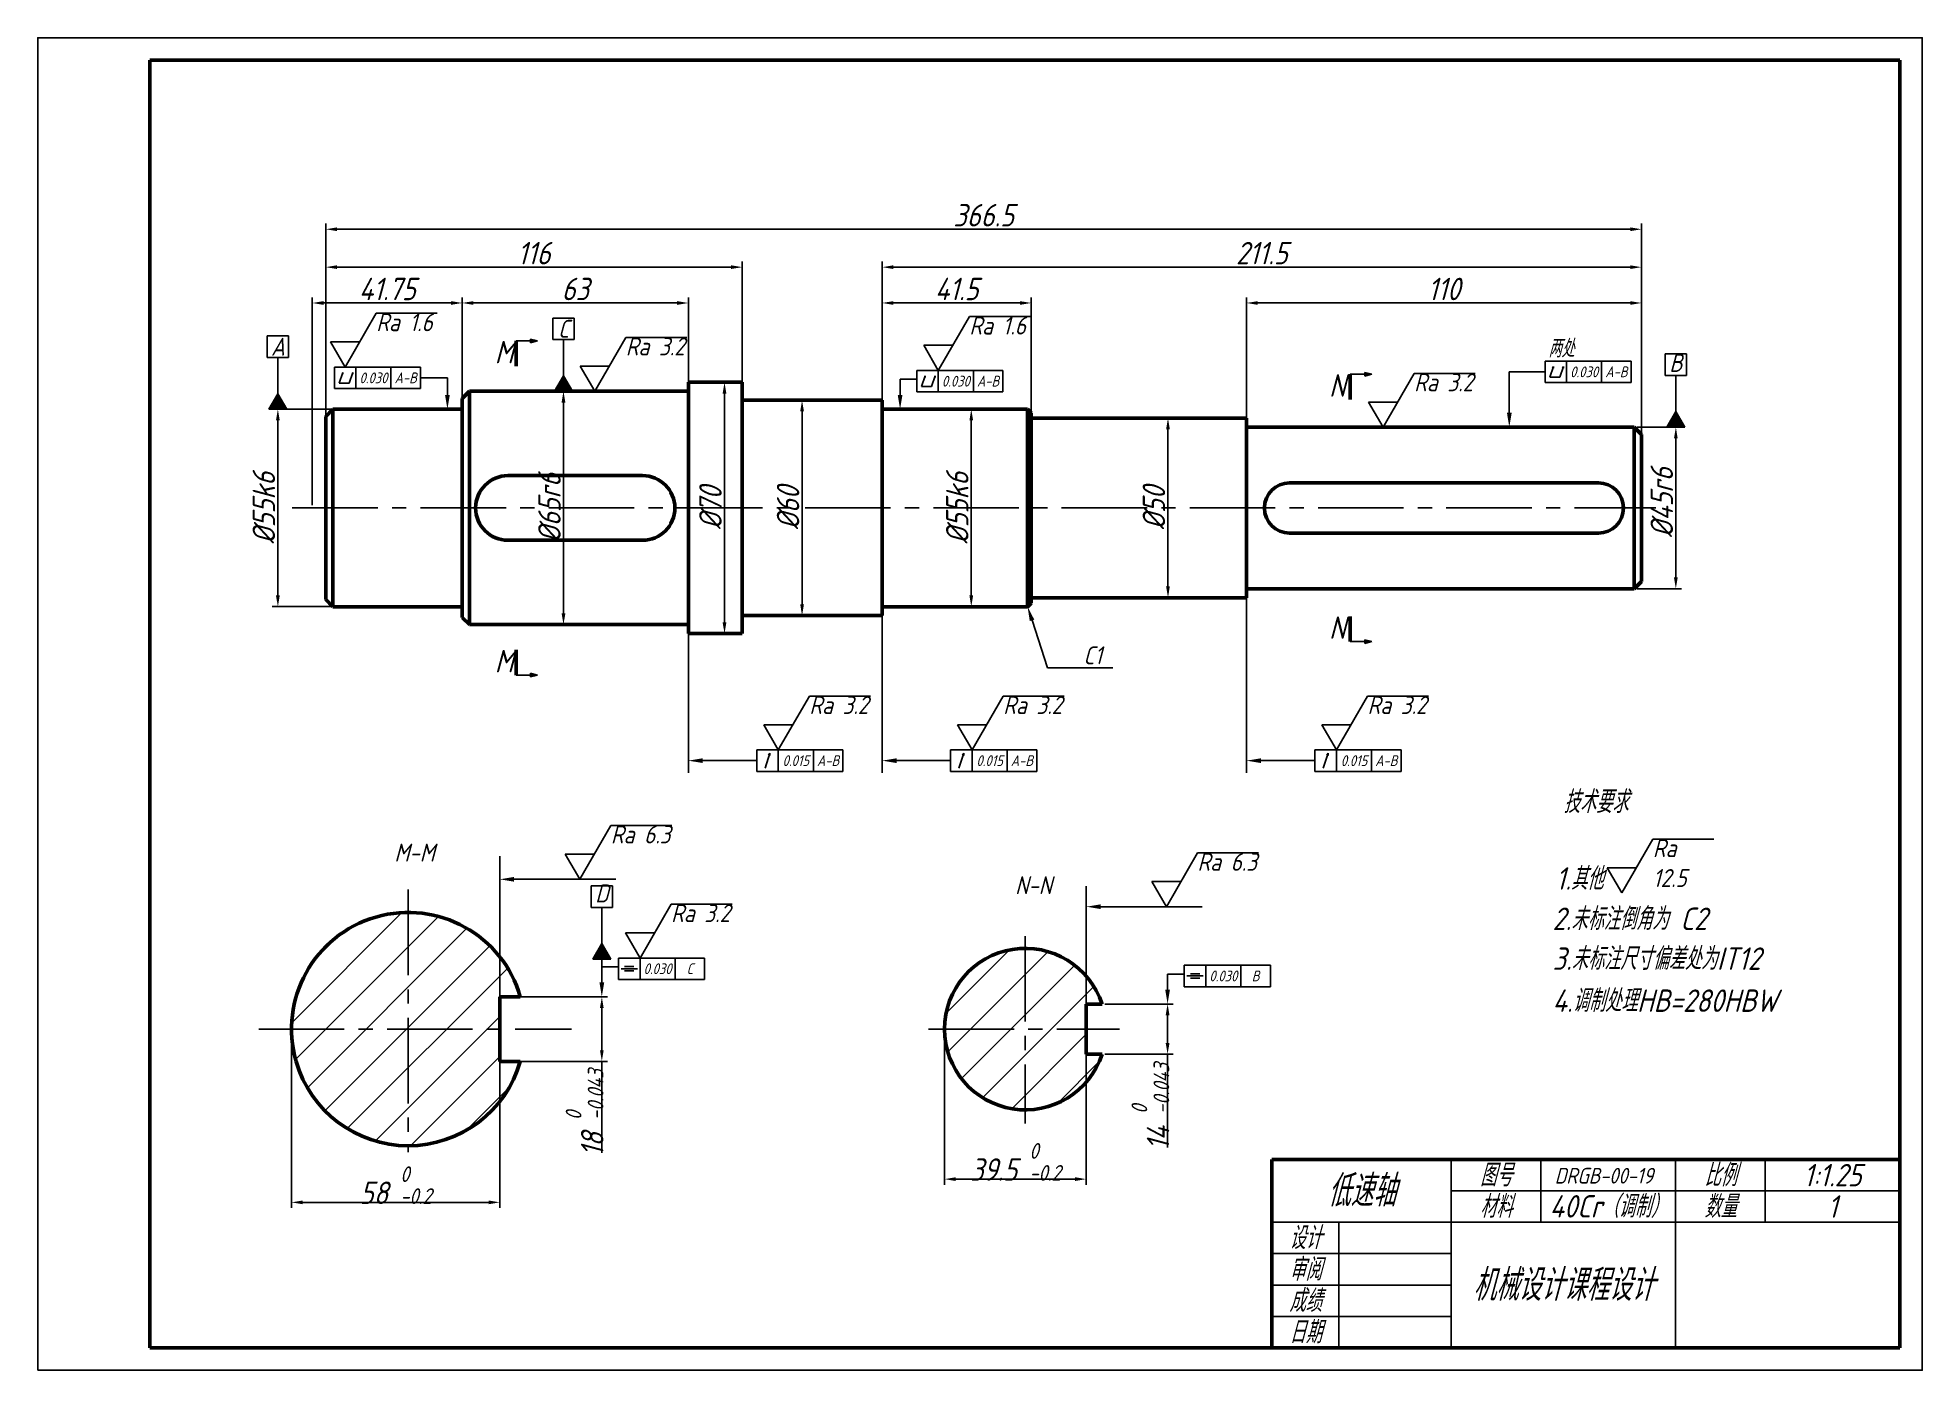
# Model space of a CAD drawing. Header units: millimetres. Extents: x 1836 to 2256, y 872 to 1169.
import ezdxf
from ezdxf import colors
from ezdxf.entities.mleader import LeaderData, LeaderLine
from ezdxf.math import Vec2, Vec3

# ---------------------------------------------------------------- set-up
doc = ezdxf.new("R2010")
doc.units = ezdxf.units.MM
doc.linetypes.add('CENTER2', pattern=[28.575, 19.05, -3.175, 3.175, -3.175])
for name, color, linetype, lineweight in [('点划线', 7, 'CENTER2', 25), ('粗实线', 7, 'Continuous', 50), ('细实线', 7, 'Continuous', 25)]:
    doc.layers.add(name, color=color, linetype=linetype, lineweight=lineweight)
doc.styles.add('gbeitc', font='gbeitc.shx', dxfattribs={"height": 5, "bigfont": 'gbcbig.shx'})
doc.dimstyles.new('1-1.25 ISO-25', dxfattribs={"dimtxt": 5, "dimasz": 2.5, "dimexe": 1.25, "dimexo": 0.625, "dimtad": 1, "dimlfac": 1.25, "dimdsep": 46, "dimtxsty": 'gbeitc', "dimcen": 2.5, "dimadec": 0, "dimazin": 0, "dimtfac": 1, "dimtmove": 0, "dimatfit": 3, "dimfxl": 1, "dimarcsym": 0})

msp = doc.modelspace()

# ---------------------------------------------------------------- texts
at = {"layer": '细实线', "style": 'gbeitc'}
for s, width, gutter_width, insert, char_height, attachment_point in [('Ra 1.6', 13.6, 20, (1911.6718, 1108.0695), 4, 1), ('C', 4.8, 20, (1953.4006, 1104.6042), 4, 5), ('Ra 1.6', 13.6, 20, (2043.8626, 1107.3312), 4, 1), ('A', 4.8, 20, (1889.7513, 1100.6042), 4, 5), ('M', 7.445577, 10, (1938.0807, 1101.9123), 5, 1), ('Ra 3.2', 13.6, 20, (1967.2841, 1102.6773), 4, 1), ('两处', 7.2, 20, (2175.7545, 1100.2242), 4, 5), ('0.030', 7.812451, 20, (2180.8607, 1095.0138), 2.4, 5), ('A-B', 6.587549, 20, (2188.0607, 1095.0207), 2.4, 5), ('B', 4.8, 20, (2201.2955, 1097.0042), 4, 5), ('0.030', 7.812451, 20, (1911.0499, 1093.6695), 2.4, 5), ('A-B', 6.587549, 20, (1918.2499, 1093.6765), 2.4, 5), ('0.030', 7.812451, 20, (2040.8406, 1092.9312), 2.4, 5), ('A-B', 6.587549, 20, (2048.0406, 1092.9382), 2.4, 5), ('N', 7.445577, 10, (2124.0082, 1094.4592), 5, 1), ('Ra 3.2', 13.6, 20, (2142.9838, 1094.6773), 4, 1), ('N', 7.445577, 10, (2124.0082, 1040.4955), 5, 1), ('M', 7.445577, 10, (1938.0807, 1033.0424), 5, 1), ('Ra 3.2', 13.6, 20, (2008.2017, 1022.7586), 4, 1), ('Ra 3.2', 13.6, 20, (2051.4017, 1022.7586), 4, 1), ('Ra 3.2', 13.6, 20, (2132.6017, 1022.7586), 4, 1), ('0.015', 7.812451, 20, (2005.1797, 1008.3586), 2.4, 5), ('A-B', 6.587549, 20, (2012.3797, 1008.3655), 2.4, 5), ('0.015', 7.812451, 20, (2048.3797, 1008.3586), 2.4, 5), ('A-B', 6.587549, 20, (2055.5797, 1008.3655), 2.4, 5), ('0.015', 7.812451, 20, (2129.5797, 1008.3586), 2.4, 5), ('A-B', 6.587549, 20, (2136.7797, 1008.3655), 2.4, 5), ('技术要求', 41.006309, 25, (2176.2637, 1001.6946), 5, 1), ('Ra 6.3', 13.6, 20, (1963.9716, 993.9167), 4, 1), ('M-M', 30.779537, 20, (1915.7105, 989.8597), 4, 1), ('Ra 6.3', 13.6, 20, (2094.689, 987.8108), 4, 1), ('Ra 12.5', 13.6, 20, (2196.1813, 990.8705), 4, 1), ('1.其他', 15.444029, 25, (2179.8086, 982.0999), 5, 5), ('D', 4.8, 20, (1961.9458, 978.7583), 4, 5), ('N-N', 12.413497, 20, (2054.0492, 982.5935), 4, 1), ('Ra 3.2', 13.6, 20, (1977.3908, 976.375), 4, 1), ('2.未标注倒角为 C2', 41.006309, 25, (2173.8085, 975.6157), 5, 1), ('3.未标注尺寸偏差处为IT12', 61.848975, 25, (2173.8085, 966.7351), 5, 1), ('0.030', 7.812451, 20, (1974.3688, 961.975), 2.4, 5), ('C', 6.587549, 20, (1981.5688, 961.982), 2.4, 5), ('0.030', 7.812451, 20, (2100.4531, 960.375), 2.4, 5), ('B', 6.587549, 20, (2107.6531, 960.382), 2.4, 5), ('4.调制处理HB=280HBW', 63.06247, 25, (2173.8085, 957.3676), 5, 1), ('低速轴', 40, 25, (2131.2254, 912.4849), 7, 5), ('图号', 20, 25, (2161.2254, 915.9849), 5, 5), ('DRGB-00-19', 30, 17.5, (2185.2711, 915.8504), 3.5, 5), ('比例', 20, 25, (2211.2254, 915.9849), 5, 5), ('1:1.25', 30, 25, (2236.2254, 915.9849), 5, 5), ('材料', 20, 25, (2161.2254, 908.9849), 5, 5), ('40Cr（调制）', 30, 25, (2186.2254, 908.9849), 5, 5), ('数量', 20, 25, (2211.2254, 908.9849), 5, 5), ('1', 30, 25, (2236.2254, 908.9849), 5, 5), ('设计', 15, 25, (2118.7254, 901.9849), 5, 5), ('审阅', 15, 25, (2118.7254, 894.9849), 5, 5), ('机械设计课程设计', 50, 25, (2176.2254, 891.4849), 7, 5), ('成绩', 15, 25, (2118.7254, 887.9849), 5, 5), ('日期', 15, 25, (2118.7254, 880.9849), 5, 5)]:
    msp.add_mtext_dynamic_manual_height_columns(s, width=width, gutter_width=gutter_width, heights=[0], dxfattribs=dict(at, insert=insert, char_height=char_height, attachment_point=attachment_point))

# ---------------------------------------------------------------- blocks, each defined once
blk = doc.blocks.new('*D1')
at = {"layer": 'Defpoints', "color": 0, "transparency": 16777216}
for p in [(1930.83, 1086.68), (1889.75, 1042.68), (1930.83, 1042.68)]:
    blk.add_point(p, dxfattribs=at)
at = {"layer": '细实线', "color": 0, "lineweight": -2, "transparency": 16777216}
for p, q in [((1930.2, 1086.68), (1888.5, 1086.68)), ((1889.75, 1084.18), (1889.75, 1045.18)), ((1930.2, 1042.68), (1888.5, 1042.68))]:
    blk.add_line(p, q, dxfattribs=at)
at = {"layer": '细实线', "color": 0, "transparency": 16777216}
for points in [[(1889.33, 1084.18), (1890.17, 1084.18), (1889.75, 1086.68)], [(1889.33, 1045.18), (1890.17, 1045.18), (1889.75, 1042.68)]]:
    blk.add_solid(points, dxfattribs=at)
at = {"layer": '细实线', "color": 0, "transparency": 16777216, "insert": (1886.63, 1064.68), "char_height": 5, "attachment_point": 5, "rotation": 90, "style": 'gbeitc'}
blk.add_mtext('%%C55k6', dxfattribs=at)
blk = doc.blocks.new('*D2')
at = {"layer": 'Defpoints', "color": 0, "transparency": 16777216}
for p in [(1956.83, 1090.68), (1953.4, 1038.68), (1956.83, 1038.68)]:
    blk.add_point(p, dxfattribs=at)
at = {"layer": '细实线', "color": 0, "lineweight": -2, "transparency": 16777216}
for p, q in [((1956.2, 1090.68), (1952.15, 1090.68)), ((1953.4, 1088.18), (1953.4, 1041.18)), ((1956.2, 1038.68), (1952.15, 1038.68))]:
    blk.add_line(p, q, dxfattribs=at)
at = {"layer": '细实线', "color": 0, "transparency": 16777216}
for points in [[(1952.98, 1088.18), (1953.82, 1088.18), (1953.4, 1090.68)], [(1952.98, 1041.18), (1953.82, 1041.18), (1953.4, 1038.68)]]:
    blk.add_solid(points, dxfattribs=at)
at = {"layer": '细实线', "color": 0, "transparency": 16777216, "insert": (1950.28, 1064.68), "char_height": 5, "attachment_point": 5, "rotation": 90, "style": 'gbeitc'}
blk.add_mtext('%%C65r6', dxfattribs=at)
blk = doc.blocks.new('*D3')
at = {"layer": 'Defpoints', "color": 0, "transparency": 16777216}
for p in [(1987.23, 1092.68), (1987.23, 1036.68), (1989.29, 1036.68)]:
    blk.add_point(p, dxfattribs=at)
at = {"layer": '细实线', "color": 0, "lineweight": -2, "transparency": 16777216}
for p, q in [((1987.85, 1092.68), (1990.54, 1092.68)), ((1989.29, 1090.18), (1989.29, 1039.18)), ((1987.85, 1036.68), (1990.54, 1036.68))]:
    blk.add_line(p, q, dxfattribs=at)
at = {"layer": '细实线', "color": 0, "transparency": 16777216}
for points in [[(1988.87, 1090.18), (1989.7, 1090.18), (1989.29, 1092.68)], [(1988.87, 1039.18), (1989.7, 1039.18), (1989.29, 1036.68)]]:
    blk.add_solid(points, dxfattribs=at)
at = {"layer": '细实线', "color": 0, "transparency": 16777216, "insert": (1986.16, 1064.68), "char_height": 5, "attachment_point": 5, "rotation": 90, "style": 'gbeitc'}
blk.add_mtext('%%C70', dxfattribs=at)
blk = doc.blocks.new('*D4')
at = {"layer": 'Defpoints', "color": 0, "transparency": 16777216}
for p in [(2008.83, 1088.68), (2006.57, 1040.68), (2008.83, 1040.68)]:
    blk.add_point(p, dxfattribs=at)
at = {"layer": '细实线', "color": 0, "lineweight": -2, "transparency": 16777216}
for p, q in [((2008.2, 1088.68), (2005.32, 1088.68)), ((2006.57, 1086.18), (2006.57, 1043.18)), ((2008.2, 1040.68), (2005.32, 1040.68))]:
    blk.add_line(p, q, dxfattribs=at)
at = {"layer": '细实线', "color": 0, "transparency": 16777216}
for points in [[(2006.16, 1086.18), (2006.99, 1086.18), (2006.57, 1088.68)], [(2006.16, 1043.18), (2006.99, 1043.18), (2006.57, 1040.68)]]:
    blk.add_solid(points, dxfattribs=at)
at = {"layer": '细实线', "color": 0, "transparency": 16777216, "insert": (2003.45, 1064.68), "char_height": 5, "attachment_point": 5, "rotation": 90, "style": 'gbeitc'}
blk.add_mtext('%%C60', dxfattribs=at)
blk = doc.blocks.new('*D5')
at = {"layer": 'Defpoints', "color": 0, "transparency": 16777216}
for p in [(2040.63, 1086.68), (2040.63, 1042.68), (2044.28, 1042.68)]:
    blk.add_point(p, dxfattribs=at)
at = {"layer": '细实线', "color": 0, "lineweight": -2, "transparency": 16777216}
for p, q in [((2041.25, 1086.68), (2045.53, 1086.68)), ((2044.28, 1084.18), (2044.28, 1045.18)), ((2041.25, 1042.68), (2045.53, 1042.68))]:
    blk.add_line(p, q, dxfattribs=at)
at = {"layer": '细实线', "color": 0, "transparency": 16777216}
for points in [[(2043.87, 1084.18), (2044.7, 1084.18), (2044.28, 1086.68)], [(2043.87, 1045.18), (2044.7, 1045.18), (2044.28, 1042.68)]]:
    blk.add_solid(points, dxfattribs=at)
at = {"layer": '细实线', "color": 0, "transparency": 16777216, "insert": (2041.16, 1064.68), "char_height": 5, "attachment_point": 5, "rotation": 90, "style": 'gbeitc'}
blk.add_mtext('%%C55k6', dxfattribs=at)
blk = doc.blocks.new('*D6')
at = {"layer": 'Defpoints', "color": 0, "transparency": 16777216}
for p in [(2081.63, 1084.68), (2081.63, 1044.68), (2088.12, 1044.68)]:
    blk.add_point(p, dxfattribs=at)
at = {"layer": '细实线', "color": 0, "lineweight": -2, "transparency": 16777216}
for p, q in [((2082.25, 1084.68), (2089.37, 1084.68)), ((2088.12, 1082.18), (2088.12, 1047.18)), ((2082.25, 1044.68), (2089.37, 1044.68))]:
    blk.add_line(p, q, dxfattribs=at)
at = {"layer": '细实线', "color": 0, "transparency": 16777216}
for points in [[(2087.7, 1082.18), (2088.53, 1082.18), (2088.12, 1084.68)], [(2087.7, 1047.18), (2088.53, 1047.18), (2088.12, 1044.68)]]:
    blk.add_solid(points, dxfattribs=at)
at = {"layer": '细实线', "color": 0, "transparency": 16777216, "insert": (2084.99, 1064.68), "char_height": 5, "attachment_point": 5, "rotation": 90, "style": 'gbeitc'}
blk.add_mtext('%%C50', dxfattribs=at)
blk = doc.blocks.new('*D7')
at = {"layer": 'Defpoints', "color": 0, "transparency": 16777216}
for p in [(2192.03, 1082.68), (2192.03, 1046.68), (2201.3, 1046.68)]:
    blk.add_point(p, dxfattribs=at)
at = {"layer": '细实线', "color": 0, "lineweight": -2, "transparency": 16777216}
for p, q in [((2192.65, 1082.68), (2202.55, 1082.68)), ((2201.3, 1080.18), (2201.3, 1049.18)), ((2192.65, 1046.68), (2202.55, 1046.68))]:
    blk.add_line(p, q, dxfattribs=at)
at = {"layer": '细实线', "color": 0, "transparency": 16777216}
for points in [[(2200.88, 1080.18), (2201.71, 1080.18), (2201.3, 1082.68)], [(2200.88, 1049.18), (2201.71, 1049.18), (2201.3, 1046.68)]]:
    blk.add_solid(points, dxfattribs=at)
at = {"layer": '细实线', "color": 0, "transparency": 16777216, "insert": (2198.17, 1065.91), "char_height": 5, "attachment_point": 5, "rotation": 90, "style": 'gbeitc'}
blk.add_mtext('%%C45r6', dxfattribs=at)
blk = doc.blocks.new('表面粗糙度-去除')
at = {"layer": '细实线'}
for p, q in [((0, 0), (8.66, 15)), ((8.66, 15), (25.66, 15)), ((0, 0), (-4.04, 7)), ((-4.04, 7), (4.04, 7))]:
    blk.add_line(p, q, dxfattribs=at)
blk = doc.blocks.new('*D9')
at = {"layer": 'Defpoints', "color": 0, "transparency": 16777216}
for p in [(1930.83, 1110.36), (1897.43, 1064.68), (1930.83, 1064.68)]:
    blk.add_point(p, dxfattribs=at)
at = {"layer": '细实线', "color": 0, "lineweight": -2, "transparency": 16777216}
for p, q in [((1897.43, 1065.3), (1897.43, 1111.61)), ((1899.93, 1110.36), (1928.33, 1110.36)), ((1930.83, 1065.3), (1930.83, 1111.61))]:
    blk.add_line(p, q, dxfattribs=at)
at = {"layer": '细实线', "color": 0, "transparency": 16777216}
for points in [[(1899.93, 1110.77), (1899.93, 1109.94), (1897.43, 1110.36)], [(1928.33, 1110.77), (1928.33, 1109.94), (1930.83, 1110.36)]]:
    blk.add_solid(points, dxfattribs=at)
at = {"layer": '细实线', "color": 0, "transparency": 16777216, "insert": (1914.13, 1113.48), "char_height": 5, "attachment_point": 5, "style": 'gbeitc'}
blk.add_mtext('41.75', dxfattribs=at)
blk = doc.blocks.new('*D10')
at = {"layer": 'Defpoints', "color": 0, "transparency": 16777216}
for p in [(1981.23, 1110.36), (1930.83, 1086.68), (1981.23, 1086.68)]:
    blk.add_point(p, dxfattribs=at)
at = {"layer": '细实线', "color": 0, "lineweight": -2, "transparency": 16777216}
for p, q in [((1930.83, 1087.3), (1930.83, 1111.61)), ((1933.33, 1110.36), (1978.73, 1110.36)), ((1981.23, 1087.3), (1981.23, 1111.61))]:
    blk.add_line(p, q, dxfattribs=at)
at = {"layer": '细实线', "color": 0, "transparency": 16777216}
for points in [[(1933.33, 1110.77), (1933.33, 1109.94), (1930.83, 1110.36)], [(1978.73, 1110.77), (1978.73, 1109.94), (1981.23, 1110.36)]]:
    blk.add_solid(points, dxfattribs=at)
at = {"layer": '细实线', "color": 0, "transparency": 16777216, "insert": (1956.03, 1113.48), "char_height": 5, "attachment_point": 5, "style": 'gbeitc'}
blk.add_mtext('63', dxfattribs=at)
blk = doc.blocks.new('*D11')
at = {"layer": 'Defpoints', "color": 0, "transparency": 16777216}
for p in [(1993.23, 1118.34), (1900.43, 1085.08), (1993.23, 1085.08)]:
    blk.add_point(p, dxfattribs=at)
at = {"layer": '细实线', "color": 0, "lineweight": -2, "transparency": 16777216}
for p, q in [((1900.43, 1085.7), (1900.43, 1119.59)), ((1902.93, 1118.34), (1990.73, 1118.34)), ((1993.23, 1085.7), (1993.23, 1119.59))]:
    blk.add_line(p, q, dxfattribs=at)
at = {"layer": '细实线', "color": 0, "transparency": 16777216}
for points in [[(1902.93, 1118.76), (1902.93, 1117.93), (1900.43, 1118.34)], [(1990.73, 1118.76), (1990.73, 1117.93), (1993.23, 1118.34)]]:
    blk.add_solid(points, dxfattribs=at)
at = {"layer": '细实线', "color": 0, "transparency": 16777216, "insert": (1946.83, 1121.47), "char_height": 5, "attachment_point": 5, "style": 'gbeitc'}
blk.add_mtext('116', dxfattribs=at)
blk = doc.blocks.new('*D12')
at = {"layer": 'Defpoints', "color": 0, "transparency": 16777216}
for p in [(2057.63, 1110.36), (2024.43, 1064.68), (2057.63, 1064.68)]:
    blk.add_point(p, dxfattribs=at)
at = {"layer": '细实线', "color": 0, "lineweight": -2, "transparency": 16777216}
for p, q in [((2024.43, 1065.3), (2024.43, 1111.61)), ((2026.93, 1110.36), (2055.13, 1110.36)), ((2057.63, 1065.3), (2057.63, 1111.61))]:
    blk.add_line(p, q, dxfattribs=at)
at = {"layer": '细实线', "color": 0, "transparency": 16777216}
for points in [[(2026.93, 1110.77), (2026.93, 1109.94), (2024.43, 1110.36)], [(2055.13, 1110.77), (2055.13, 1109.94), (2057.63, 1110.36)]]:
    blk.add_solid(points, dxfattribs=at)
at = {"layer": '细实线', "color": 0, "transparency": 16777216, "insert": (2041.03, 1113.48), "char_height": 5, "attachment_point": 5, "style": 'gbeitc'}
blk.add_mtext('41.5', dxfattribs=at)
blk = doc.blocks.new('*D13')
at = {"layer": 'Defpoints', "color": 0, "transparency": 16777216}
for p in [(2193.63, 1110.36), (2105.63, 1064.68), (2193.63, 1064.68)]:
    blk.add_point(p, dxfattribs=at)
at = {"layer": '细实线', "color": 0, "lineweight": -2, "transparency": 16777216}
for p, q in [((2105.63, 1065.3), (2105.63, 1111.61)), ((2108.13, 1110.36), (2191.13, 1110.36)), ((2193.63, 1065.3), (2193.63, 1111.61))]:
    blk.add_line(p, q, dxfattribs=at)
at = {"layer": '细实线', "color": 0, "transparency": 16777216}
for points in [[(2108.13, 1110.77), (2108.13, 1109.94), (2105.63, 1110.36)], [(2191.13, 1110.77), (2191.13, 1109.94), (2193.63, 1110.36)]]:
    blk.add_solid(points, dxfattribs=at)
at = {"layer": '细实线', "color": 0, "transparency": 16777216, "insert": (2149.63, 1113.48), "char_height": 5, "attachment_point": 5, "style": 'gbeitc'}
blk.add_mtext('110', dxfattribs=at)
blk = doc.blocks.new('*D14')
at = {"layer": 'Defpoints', "color": 0, "transparency": 16777216}
for p in [(2193.63, 1118.34), (2024.43, 1064.68), (2193.63, 1064.68)]:
    blk.add_point(p, dxfattribs=at)
at = {"layer": '细实线', "color": 0, "lineweight": -2, "transparency": 16777216}
for p, q in [((2024.43, 1065.3), (2024.43, 1119.59)), ((2026.93, 1118.34), (2191.13, 1118.34)), ((2193.63, 1065.3), (2193.63, 1119.59))]:
    blk.add_line(p, q, dxfattribs=at)
at = {"layer": '细实线', "color": 0, "transparency": 16777216}
for points in [[(2026.93, 1118.76), (2026.93, 1117.93), (2024.43, 1118.34)], [(2191.13, 1118.76), (2191.13, 1117.93), (2193.63, 1118.34)]]:
    blk.add_solid(points, dxfattribs=at)
at = {"layer": '细实线', "color": 0, "transparency": 16777216, "insert": (2109.03, 1121.47), "char_height": 5, "attachment_point": 5, "style": 'gbeitc'}
blk.add_mtext('211.5', dxfattribs=at)
blk = doc.blocks.new('*D15')
at = {"layer": 'Defpoints', "color": 0, "transparency": 16777216}
for p in [(2193.63, 1126.79), (1900.43, 1064.68), (2193.63, 1064.68)]:
    blk.add_point(p, dxfattribs=at)
at = {"layer": '细实线', "color": 0, "lineweight": -2, "transparency": 16777216}
for p, q in [((1900.43, 1065.3), (1900.43, 1128.04)), ((1902.93, 1126.79), (2191.13, 1126.79)), ((2193.63, 1065.3), (2193.63, 1128.04))]:
    blk.add_line(p, q, dxfattribs=at)
at = {"layer": '细实线', "color": 0, "transparency": 16777216}
for points in [[(1902.93, 1127.21), (1902.93, 1126.38), (1900.43, 1126.79)], [(2191.13, 1127.21), (2191.13, 1126.38), (2193.63, 1126.79)]]:
    blk.add_solid(points, dxfattribs=at)
at = {"layer": '细实线', "color": 0, "transparency": 16777216, "insert": (2047.03, 1129.92), "char_height": 5, "attachment_point": 5, "style": 'gbeitc'}
blk.add_mtext('366.5', dxfattribs=at)
blk = doc.blocks.new('标识')
at = {"layer": '细实线'}
h = blk.add_hatch(color=256, dxfattribs=at)
h.dxf.hatch_style = 1
h.paths.add_polyline_path([(0, 4.33), (-2.5, 0), (0, 0), (2.5, 0)])
for p, q in [((3, 20.41), (-3, 20.41)), ((-3, 20.41), (-3, 14.41)), ((3, 14.41), (3, 20.41)), ((-3, 14.41), (0, 14.41)), ((0, 4.33), (0, 14.41)), ((0, 14.41), (3, 14.41)), ((-2.5, 0), (0, 4.33)), ((0, 0), (-2.5, 0)), ((0, 4.33), (2.5, 0)), ((2.5, 0), (0, 0))]:
    blk.add_line(p, q, dxfattribs=at)
blk = doc.blocks.new('*D18')
at = {"layer": 'Defpoints', "color": 0, "transparency": 16777216}
for p in [(1939.2, 955.72), (1939.2, 941.32), (1961.95, 941.32)]:
    blk.add_point(p, dxfattribs=at)
at = {"layer": '细实线', "color": 0, "lineweight": -2, "transparency": 16777216}
for p, q in [((1939.82, 955.72), (1963.2, 955.72)), ((1961.95, 953.22), (1961.95, 943.82)), ((1939.82, 941.32), (1963.2, 941.32)), ((1961.95, 941.32), (1961.95, 920.94))]:
    blk.add_line(p, q, dxfattribs=at)
at = {"layer": '细实线', "color": 0, "transparency": 16777216}
for points in [[(1961.53, 953.22), (1962.36, 953.22), (1961.95, 955.72)], [(1961.53, 943.82), (1962.36, 943.82), (1961.95, 941.32)]]:
    blk.add_solid(points, dxfattribs=at)
at = {"layer": '细实线', "color": 0, "transparency": 16777216, "insert": (1958.11, 929.88), "char_height": 5, "attachment_point": 5, "rotation": 90, "style": 'gbeitc'}
blk.add_mtext('18 {\\H0.7x;\\S0^ -0.043;}', dxfattribs=at)
blk = doc.blocks.new('*D19')
at = {"layer": 'Defpoints', "color": 0, "transparency": 16777216}
for p in [(2038.32, 948.52), (2069.92, 948.52), (2069.92, 915.09)]:
    blk.add_point(p, dxfattribs=at)
at = {"layer": '细实线', "color": 0, "lineweight": -2, "transparency": 16777216}
for p, q in [((2038.32, 947.9), (2038.32, 913.84)), ((2069.92, 947.9), (2069.92, 913.84)), ((2040.82, 915.09), (2067.42, 915.09))]:
    blk.add_line(p, q, dxfattribs=at)
at = {"layer": '细实线', "color": 0, "transparency": 16777216}
for points in [[(2040.82, 915.51), (2040.82, 914.68), (2038.32, 915.09)], [(2067.42, 915.51), (2067.42, 914.68), (2069.92, 915.09)]]:
    blk.add_solid(points, dxfattribs=at)
at = {"layer": '细实线', "color": 0, "transparency": 16777216, "insert": (2054.12, 918.93), "char_height": 5, "attachment_point": 5, "style": 'gbeitc'}
blk.add_mtext('39.5 {\\H0.7x;\\S0^ -0.2;}', dxfattribs=at)
blk = doc.blocks.new('*D20')
at = {"layer": 'Defpoints', "color": 0, "transparency": 16777216}
for p in [(2073.42, 954.12), (2073.42, 942.92), (2088.03, 942.92)]:
    blk.add_point(p, dxfattribs=at)
at = {"layer": '细实线', "color": 0, "lineweight": -2, "transparency": 16777216}
for p, q in [((2074.05, 954.12), (2089.28, 954.12)), ((2088.03, 951.62), (2088.03, 945.42)), ((2074.05, 942.92), (2089.28, 942.92)), ((2088.03, 942.92), (2088.03, 922.12))]:
    blk.add_line(p, q, dxfattribs=at)
at = {"layer": '细实线', "color": 0, "transparency": 16777216}
for points in [[(2087.61, 951.62), (2088.45, 951.62), (2088.03, 954.12)], [(2087.61, 945.42), (2088.45, 945.42), (2088.03, 942.92)]]:
    blk.add_solid(points, dxfattribs=at)
at = {"layer": '细实线', "color": 0, "transparency": 16777216, "insert": (2084.2, 931.27), "char_height": 5, "attachment_point": 5, "rotation": 90, "style": 'gbeitc'}
blk.add_mtext('14 {\\H0.7x;\\S0^ -0.043;}', dxfattribs=at)
blk = doc.blocks.new('*D21')
at = {"layer": 'Defpoints', "color": 0, "transparency": 16777216}
for p in [(1892.8, 948.52), (1939.2, 948.52), (1939.2, 909.92)]:
    blk.add_point(p, dxfattribs=at)
at = {"layer": '细实线', "color": 0, "lineweight": -2, "transparency": 16777216}
for p, q in [((1892.8, 947.9), (1892.8, 908.67)), ((1939.2, 947.9), (1939.2, 908.67)), ((1895.3, 909.92), (1936.7, 909.92))]:
    blk.add_line(p, q, dxfattribs=at)
at = {"layer": '细实线', "color": 0, "transparency": 16777216}
for points in [[(1895.3, 910.34), (1895.3, 909.5), (1892.8, 909.92)], [(1936.7, 910.34), (1936.7, 909.5), (1939.2, 909.92)]]:
    blk.add_solid(points, dxfattribs=at)
at = {"layer": '细实线', "color": 0, "transparency": 16777216, "insert": (1916, 913.75), "char_height": 5, "attachment_point": 5, "style": 'gbeitc'}
blk.add_mtext('58 {\\H0.7x;\\S0^ -0.2;}', dxfattribs=at)

# ---------------------------------------------------------------- dimensions: what is measured, and where the dimension line sits
at = {"layer": '细实线'}
for base, p1, p2, picture, middle in [((2193.6254, 1126.7927), (1900.4254, 1064.6773), (2193.6254, 1064.6773), '*D15', (2047.0254, 1129.9177)), ((1993.2254, 1118.3445), (1900.4254, 1085.0773), (1993.2254, 1085.0773), '*D11', (1946.8254, 1121.4695)), ((2193.6254, 1118.3445), (2024.4254, 1064.6773), (2193.6254, 1064.6773), '*D14', (2109.0254, 1121.4695)), ((1930.8254, 1110.3575), (1897.4254, 1064.6773), (1930.8254, 1064.6773), '*D9', (1914.1254, 1113.4825)), ((1981.2254, 1110.3575), (1930.8254, 1086.6773), (1981.2254, 1086.6773), '*D10', (1956.0254, 1113.4825)), ((2057.6254, 1110.3575), (2024.4254, 1064.6773), (2057.6254, 1064.6773), '*D12', (2041.0254, 1113.4825)), ((2193.6254, 1110.3575), (2105.6254, 1064.6773), (2193.6254, 1064.6773), '*D13', (2149.6254, 1113.4825))]:
    dim = msp.add_linear_dim(base=base, p1=p1, p2=p2, dimstyle='1-1.25 ISO-25', dxfattribs=at)
    dim.commit()
    dim.dimension.update_dxf_attribs({"geometry": picture, "text_midpoint": middle})
for base, p1, p2, text, picture, middle in [((1989.2861, 1036.6773), (1987.2254, 1092.6773), (1987.2254, 1036.6773), '%%C<>', '*D3', (1986.1611, 1064.6773)), ((1953.4006, 1038.6773), (1956.8254, 1090.6773), (1956.8254, 1038.6773), '%%C<>r6', '*D2', (1950.2756, 1064.6773)), ((2006.5733, 1040.6773), (2008.8254, 1088.6773), (2008.8254, 1040.6773), '%%C<>', '*D4', (2003.4483, 1064.6773)), ((2044.2817, 1042.6773), (2040.6254, 1086.6773), (2040.6254, 1042.6773), '%%C<>k6', '*D5', (2041.1567, 1064.6773)), ((2088.1171, 1044.6773), (2081.6254, 1084.6773), (2081.6254, 1044.6773), '%%C<>', '*D6', (2084.9921, 1064.6773)), ((1961.9458, 941.3211), (1939.1991, 955.7211), (1939.1991, 941.3211), '<> {\\H0.7x;\\S0^ -0.043;}', '*D18', (1958.1125, 929.8784)), ((2088.03, 942.9211), (2073.4233, 954.1211), (2073.4233, 942.9211), '<> {\\H0.7x;\\S0^ -0.043;}', '*D20', (2084.1967, 931.2701))]:
    dim = msp.add_linear_dim(base=base, p1=p1, p2=p2, angle=90, text=text, dimstyle='1-1.25 ISO-25', dxfattribs=at)
    dim.commit()
    dim.dimension.update_dxf_attribs({"geometry": picture, "text_midpoint": middle})
for base, p1, p2, text, picture, middle in [((1889.7513, 1042.6773), (1930.8254, 1086.6773), (1930.8254, 1042.6773), '%%C<>k6', '*D1', (1889.7513, 1064.6773)), ((2201.2955, 1046.6773), (2192.0254, 1082.6773), (2192.0254, 1046.6773), '%%C<>r6', '*D7', (2201.2955, 1065.9109))]:
    dim = msp.add_linear_dim(base=base, p1=p1, p2=p2, angle=90, text=text, dimstyle='1-1.25 ISO-25', dxfattribs=at)
    dim.commit()
    dim.dimension.update_dxf_attribs({"geometry": picture, "text_midpoint": middle, "dimtype": 160})
for base, p1, p2, picture, middle in [((1939.1991, 909.9212), (1892.7991, 948.5211), (1939.1991, 948.5211), '*D21', (1915.9991, 913.7545)), ((2069.9165, 915.093), (2038.3165, 948.5211), (2069.9165, 948.5211), '*D19', (2054.1165, 918.9263))]:
    dim = msp.add_linear_dim(base=base, p1=p1, p2=p2, text='<> {\\H0.7x;\\S0^ -0.2;}', dimstyle='1-1.25 ISO-25', dxfattribs=at)
    dim.commit()
    dim.dimension.update_dxf_attribs({"geometry": picture, "text_midpoint": middle})

# ---------------------------------------------------------------- hatches: boundary and pattern name
at = {"layer": '粗实线'}
h = msp.add_hatch(color=256, dxfattribs=at)
h.dxf.hatch_style = 1
h.paths.add_polyline_path([(1946.0254, 1102.3123), (1946.0254, 1101.9123), (1947.6254, 1101.9123)])
h.paths.add_polyline_path([(1947.6254, 1101.9123), (1946.0254, 1101.9123), (1946.0254, 1101.5123)])
h = msp.add_hatch(color=256, dxfattribs=at)
h.dxf.hatch_style = 1
h.paths.add_polyline_path([(2131.9529, 1094.8592), (2131.9529, 1094.4592), (2133.5529, 1094.4592)])
h.paths.add_polyline_path([(2133.5529, 1094.4592), (2131.9529, 1094.4592), (2131.9529, 1094.0592)])
h = msp.add_hatch(color=256, dxfattribs=at)
h.dxf.hatch_style = 1
h.paths.add_polyline_path([(2131.9529, 1034.4955), (2131.9529, 1034.8955), (2133.5529, 1034.8955)])
h.paths.add_polyline_path([(2133.5529, 1034.8955), (2131.9529, 1034.8955), (2131.9529, 1035.2955)])
h = msp.add_hatch(color=256, dxfattribs=at)
h.dxf.hatch_style = 1
h.paths.add_polyline_path([(1946.0254, 1027.0424), (1946.0254, 1027.4424), (1947.6254, 1027.4424)])
h.paths.add_polyline_path([(1947.6254, 1027.4424), (1946.0254, 1027.4424), (1946.0254, 1027.8424)])
at = {"layer": '细实线'}
h = msp.add_hatch(color=256, dxfattribs=at)
h.dxf.hatch_style = 1
h.paths.add_polyline_path([(2174.0158, 1096.2306), (2173.7865, 1095.9149), (2173.9011, 1095.8777)])
h.paths.add_polyline_path([(2174.0158, 1096.2306), (2173.9011, 1095.8777), (2174.0158, 1095.8404)])
h = msp.add_hatch(color=256, dxfattribs=at)
h.dxf.hatch_style = 1
h.paths.add_polyline_path([(2176.243, 1096.2306), (2176.0137, 1095.9149), (2176.1283, 1095.8777)])
h.paths.add_polyline_path([(2176.243, 1096.2306), (2176.1283, 1095.8777), (2176.243, 1095.8404)])
h = msp.add_hatch(color=256, dxfattribs=at)
h.dxf.hatch_style = 1
h.paths.add_polyline_path([(1904.2049, 1094.8864), (1903.9756, 1094.5707), (1904.0903, 1094.5334)])
h.paths.add_polyline_path([(1904.2049, 1094.8864), (1904.0903, 1094.5334), (1904.2049, 1094.4962)])
h = msp.add_hatch(color=256, dxfattribs=at)
h.dxf.hatch_style = 1
h.paths.add_polyline_path([(1906.4321, 1094.8864), (1906.2028, 1094.5707), (1906.3175, 1094.5334)])
h.paths.add_polyline_path([(1906.4321, 1094.8864), (1906.3175, 1094.5334), (1906.4321, 1094.4962)])
h = msp.add_hatch(color=256, dxfattribs=at)
h.dxf.hatch_style = 1
h.paths.add_polyline_path([(2033.9957, 1094.1481), (2033.7663, 1093.8324), (2033.881, 1093.7951)])
h.paths.add_polyline_path([(2033.9957, 1094.1481), (2033.881, 1093.7951), (2033.9957, 1093.7579)])
h = msp.add_hatch(color=256, dxfattribs=at)
h.dxf.hatch_style = 1
h.paths.add_polyline_path([(2036.2229, 1094.1481), (2035.9935, 1093.8324), (2036.1082, 1093.7951)])
h.paths.add_polyline_path([(2036.2229, 1094.1481), (2036.1082, 1093.7951), (2036.2229, 1093.7579)])
h = msp.add_hatch(color=256, dxfattribs=at)
h.dxf.hatch_style = 1
h.paths.add_polyline_path([(1889.7513, 1090.1414), (1887.7513, 1086.6773), (1889.7513, 1086.6773), (1891.7513, 1086.6773)])
h = msp.add_hatch(color=256, dxfattribs=at)
h.dxf.hatch_style = 1
h.paths.add_polyline_path([(1999.4203, 1010.0443), (1999.1009, 1009.6048), (1999.2606, 1009.5529)])
h.paths.add_polyline_path([(1999.4203, 1010.0443), (1999.2606, 1009.5529), (1999.4203, 1009.501)])
h = msp.add_hatch(color=256, dxfattribs=at)
h.dxf.hatch_style = 1
h.paths.add_polyline_path([(2042.6203, 1010.0443), (2042.3009, 1009.6048), (2042.4606, 1009.5529)])
h.paths.add_polyline_path([(2042.6203, 1010.0443), (2042.4606, 1009.5529), (2042.6203, 1009.501)])
h = msp.add_hatch(color=256, dxfattribs=at)
h.dxf.hatch_style = 1
h.paths.add_polyline_path([(2123.8203, 1010.0443), (2123.5009, 1009.6048), (2123.6606, 1009.5529)])
h.paths.add_polyline_path([(2123.8203, 1010.0443), (2123.6606, 1009.5529), (2123.8203, 1009.501)])
h = msp.add_hatch(dxfattribs=at)
h.set_pattern_fill('ANSI31', color=256, scale=2)
h.paths.add_polyline_path([(1918.7991, 974.5211, 0.41421356), (1892.7991, 948.5211), (1918.7991, 948.5211)])
h.paths.add_polyline_path([(1939.1991, 964.6407, 0.2294215), (1918.7991, 974.5211), (1918.7991, 948.5211), (1939.1991, 948.5211), (1939.1991, 955.7211)])
h.paths.add_polyline_path([(1943.7823, 941.3211), (1939.1991, 941.3211), (1939.1991, 948.5211), (1918.7991, 948.5211), (1918.7991, 922.5211, 0.33422347)])
h.paths.add_polyline_path([(1939.1991, 964.6407), (1939.1991, 955.7211), (1943.7823, 955.7211, 0.09733827)])
h.paths.add_polyline_path([(1918.7991, 948.5211), (1892.7991, 948.5211, 0.0702629), (1893.8159, 941.3211, 0.33422347), (1918.7991, 922.5211)])
h.paths.add_polyline_path([(2056.3165, 966.5211, 0.41421356), (2038.3165, 948.5211), (2056.3165, 948.5211)])
h.paths.add_polyline_path([(2069.9165, 960.3127, 0.21745913), (2056.3165, 966.5211), (2056.3165, 948.5211), (2069.9165, 948.5211), (2069.9165, 954.1211)])
h.paths.add_polyline_path([(2073.4233, 942.9211), (2069.9165, 942.9211), (2069.9165, 948.5211), (2056.3165, 948.5211), (2056.3165, 930.5211, 0.324311)])
h.paths.add_polyline_path([(2056.3165, 948.5211), (2038.3165, 948.5211, 0.41421356), (2056.3165, 930.5211)])
h.paths.add_polyline_path([(2069.9165, 960.3127), (2069.9165, 954.1211), (2073.4233, 954.1211, 0.09981265)])

# ---------------------------------------------------------------- linework, layer by layer
msp.add_line((1861.2254, 877.4849), (1861.2254, 877.4849))
at = {"layer": '点划线'}
for p, q in [((1892.9667, 1064.6773), (2196.8058, 1064.6773)), ((1918.7991, 979.6091), (1918.7991, 921.0735)), ((2056.3165, 969.2376), (2056.3165, 927.4791)), ((1885.5096, 948.5211), (1955.2114, 948.5211)), ((2034.7539, 948.5211), (2077.2971, 948.5211))]:
    msp.add_line(p, q, dxfattribs=at)
at = {"layer": '粗实线'}
for p, q in [((1861.2254, 1164.4849), (1861.2254, 877.4849)), ((1861.2254, 1164.4849), (2251.2254, 1164.4849)), ((2251.2254, 877.4849), (2251.2254, 1164.4849)), ((1942.8254, 1096.3123), (1942.8254, 1101.9123)), ((1981.2254, 1092.6773), (1981.2254, 1090.6773)), ((1981.2254, 1092.6773), (1993.2254, 1092.6773)), ((1993.2254, 1092.6773), (1993.2254, 1064.6773)), ((2128.7529, 1088.8592), (2128.7529, 1094.4592)), ((1930.8254, 1089.0773), (1932.4254, 1090.6773)), ((1930.8254, 1064.6773), (1930.8254, 1089.0773)), ((1932.4254, 1090.6773), (1981.2254, 1090.6773)), ((1932.4254, 1090.6773), (1932.4254, 1060.1519)), ((1981.2254, 1090.6773), (1981.2254, 1038.6773)), ((2024.4254, 1088.6773), (1993.2254, 1088.6773)), ((2024.4254, 1064.6773), (2024.4254, 1088.6773)), ((1900.4254, 1085.0773), (1902.0254, 1086.6773)), ((1900.4254, 1085.0773), (1900.4254, 1064.6773)), ((1930.8254, 1086.6773), (1902.0254, 1086.6773)), ((1902.0254, 1086.6773), (1902.0254, 1042.6773)), ((2056.8254, 1086.6773), (2024.4254, 1086.6773)), ((2057.6254, 1085.8773), (2056.8254, 1086.6773)), ((2056.8254, 1086.6773), (2056.8254, 1042.6773)), ((2057.6254, 1085.8773), (2057.6254, 1064.6773)), ((2105.6254, 1084.6773), (2057.6254, 1084.6773)), ((2105.6254, 1064.6773), (2105.6254, 1084.6773)), ((2192.0254, 1082.6773), (2105.6254, 1082.6773)), ((2105.6254, 1082.6773), (2105.6254, 1064.6773)), ((2193.6254, 1081.0773), (2192.0254, 1082.6773)), ((2192.0254, 1082.6773), (2192.0254, 1060.7582)), ((2193.6254, 1064.6773), (2193.6254, 1081.0773)), ((1941.0254, 1071.8773), (1971.0254, 1071.8773)), ((2184.0254, 1070.2773), (2115.2254, 1070.2773)), ((1900.4254, 1044.2773), (1900.4254, 1064.6773)), ((1930.8254, 1064.6773), (1930.8254, 1040.2773)), ((1993.2254, 1036.6773), (1993.2254, 1064.6773)), ((2024.4254, 1064.6773), (2024.4254, 1040.6773)), ((2057.6254, 1043.4773), (2057.6254, 1064.6773)), ((2105.6254, 1064.6773), (2105.6254, 1046.6773)), ((2105.6254, 1064.6773), (2105.6254, 1044.6773)), ((2193.6254, 1064.6773), (2193.6254, 1048.2773)), ((1932.4254, 1060.1519), (1932.4254, 1038.6773)), ((2184.0254, 1059.0773), (2115.2254, 1059.0773)), ((2192.0254, 1046.6773), (2192.0254, 1060.7582)), ((1971.0254, 1057.4773), (1941.0254, 1057.4773)), ((2192.0254, 1046.6773), (2105.6254, 1046.6773)), ((2193.6254, 1048.2773), (2192.0254, 1046.6773)), ((1900.4254, 1044.2773), (1902.0254, 1042.6773)), ((1930.8254, 1042.6773), (1902.0254, 1042.6773)), ((2056.8254, 1042.6773), (2024.4254, 1042.6773)), ((2056.8254, 1042.6773), (2057.6254, 1043.4773)), ((2105.6254, 1044.6773), (2057.6254, 1044.6773)), ((1930.8254, 1040.2773), (1932.4254, 1038.6773)), ((1932.4254, 1038.6773), (1981.2254, 1038.6773)), ((1981.2254, 1036.6773), (1981.2254, 1038.6773)), ((2024.4254, 1040.6773), (1993.2254, 1040.6773)), ((2128.7529, 1040.4955), (2128.7529, 1034.8955)), ((1981.2254, 1036.6773), (1993.2254, 1036.6773)), ((1942.8254, 1033.0424), (1942.8254, 1027.4424)), ((1939.1991, 948.5211), (1939.1991, 955.7211)), ((1939.1991, 955.7211), (1943.7823, 955.7211)), ((2069.9165, 948.5211), (2069.9165, 954.1211)), ((2069.9165, 954.1211), (2073.4233, 954.1211)), ((1939.1991, 948.5211), (1939.1991, 941.3211)), ((2069.9165, 948.5211), (2069.9165, 942.9211)), ((1939.1991, 941.3211), (1943.7823, 941.3211)), ((2069.9165, 942.9211), (2073.4233, 942.9211)), ((2111.2254, 877.4849), (2111.2254, 919.4849)), ((2111.2254, 919.4849), (2251.2254, 919.4849)), ((1861.2254, 877.4849), (2251.2254, 877.4849)), ((2251.2254, 877.4849), (2121.2254, 877.4849))]:
    msp.add_line(p, q, dxfattribs=at)
for centre, radius, start, end in [((1941.0254, 1064.6773), 7.2, 90, 270), ((1971.0254, 1064.6773), 7.2, 270, 90), ((2115.2254, 1064.6773), 5.6, 90, 270), ((2184.0254, 1064.6773), 5.6, 270, 90), ((1918.7991, 948.5211), 26, 16.07665, 196.07665), ((2056.3165, 948.5211), 18, 18.126204, 341.873796), ((1918.7991, 948.5211), 26, 196.07665, 343.92335)]:
    msp.add_arc(centre, radius, start, end, dxfattribs=at)
at = {"layer": '细实线'}
for p, q in [((1892.1513, 1103.0042), (1887.3513, 1103.0042)), ((1887.3513, 1103.0042), (1887.3513, 1098.2042)), ((1892.1513, 1098.2042), (1892.1513, 1103.0042)), ((1942.8254, 1101.9123), (1947.6254, 1101.9123)), ((1946.0254, 1101.9123), (1946.0254, 1102.3123)), ((1946.0254, 1102.3123), (1947.6254, 1101.9123)), ((1946.0254, 1101.9123), (1946.0254, 1101.5123)), ((1946.0254, 1101.5123), (1947.6254, 1101.9123)), ((1887.3513, 1098.2042), (1889.7513, 1098.2042)), ((1889.7513, 1090.1414), (1889.7513, 1098.2042)), ((1889.7513, 1098.2042), (1892.1513, 1098.2042)), ((2176.9545, 1097.4138), (2172.1545, 1097.4138)), ((2172.1545, 1097.4138), (2172.1545, 1092.6138)), ((2173.2305, 1093.8138), (2174.0158, 1096.2306)), ((2174.0158, 1096.2306), (2173.7865, 1095.9149)), ((2174.0158, 1096.2306), (2174.0158, 1095.8404)), ((2175.4577, 1093.8138), (2176.243, 1096.2306)), ((2176.243, 1096.2306), (2176.0137, 1095.9149)), ((2176.243, 1096.2306), (2176.243, 1095.8404)), ((2176.9545, 1092.6138), (2176.9545, 1097.4138)), ((2181.7545, 1097.4138), (2176.9545, 1097.4138)), ((2186.5545, 1097.4138), (2181.7545, 1097.4138)), ((2184.767, 1092.6138), (2184.767, 1097.4138)), ((2191.3545, 1097.4138), (2186.5545, 1097.4138)), ((2191.3545, 1092.6138), (2191.3545, 1097.4138)), ((1907.1436, 1096.0695), (1902.3436, 1096.0695)), ((1902.3436, 1096.0695), (1902.3436, 1091.2695)), ((1903.4197, 1092.4695), (1904.2049, 1094.8864)), ((1903.4197, 1092.4695), (1905.6468, 1092.4695)), ((1903.9756, 1094.5707), (1904.0903, 1094.5334)), ((1904.2049, 1094.4962), (1904.0903, 1094.5334)), ((1904.2049, 1094.8864), (1904.2049, 1094.4962)), ((1905.6468, 1092.4695), (1906.4321, 1094.8864)), ((1906.2028, 1094.5707), (1906.3175, 1094.5334)), ((1906.4321, 1094.4962), (1906.3175, 1094.5334)), ((1906.4321, 1094.8864), (1906.4321, 1094.4962)), ((1907.1436, 1091.2695), (1907.1436, 1096.0695)), ((1911.9436, 1096.0695), (1907.1436, 1096.0695)), ((1916.7436, 1096.0695), (1911.9436, 1096.0695)), ((1914.9561, 1091.2695), (1914.9561, 1096.0695)), ((1921.5436, 1096.0695), (1916.7436, 1096.0695)), ((1921.5436, 1091.2695), (1921.5436, 1096.0695)), ((2036.9344, 1095.3312), (2032.1344, 1095.3312)), ((2032.1344, 1095.3312), (2032.1344, 1090.5312)), ((2033.2104, 1091.7312), (2033.9957, 1094.1481)), ((2033.7663, 1093.8324), (2033.881, 1093.7951)), ((2033.9957, 1093.7579), (2033.881, 1093.7951)), ((2033.9957, 1094.1481), (2033.9957, 1093.7579)), ((2035.4376, 1091.7312), (2036.2229, 1094.1481)), ((2035.9935, 1093.8324), (2036.1082, 1093.7951)), ((2036.2229, 1093.7579), (2036.1082, 1093.7951)), ((2036.2229, 1094.1481), (2036.2229, 1093.7579)), ((2036.9344, 1090.5312), (2036.9344, 1095.3312)), ((2041.7344, 1095.3312), (2036.9344, 1095.3312)), ((2046.5344, 1095.3312), (2041.7344, 1095.3312)), ((2044.7469, 1090.5312), (2044.7469, 1095.3312)), ((2051.3344, 1095.3312), (2046.5344, 1095.3312)), ((2051.3344, 1090.5312), (2051.3344, 1095.3312)), ((2128.7529, 1094.4592), (2133.5529, 1094.4592)), ((2131.9529, 1094.4592), (2131.9529, 1094.8592)), ((2131.9529, 1094.8592), (2133.5529, 1094.4592)), ((2131.9529, 1094.4592), (2131.9529, 1094.0592)), ((2131.9529, 1094.0592), (2133.5529, 1094.4592)), ((2172.1545, 1092.6138), (2174.5545, 1092.6138)), ((2173.2305, 1093.8138), (2175.4577, 1093.8138)), ((2173.7865, 1095.9149), (2173.9011, 1095.8777)), ((2174.0158, 1095.8404), (2173.9011, 1095.8777)), ((2174.5545, 1092.6138), (2176.9545, 1092.6138)), ((2176.0137, 1095.9149), (2176.1283, 1095.8777)), ((2176.243, 1095.8404), (2176.1283, 1095.8777)), ((2176.9545, 1092.6138), (2179.3545, 1092.6138)), ((2179.3545, 1092.6138), (2181.7545, 1092.6138)), ((2181.7545, 1092.6138), (2184.1545, 1092.6138)), ((2184.1545, 1092.6138), (2186.5545, 1092.6138)), ((2186.5545, 1092.6138), (2188.9545, 1092.6138)), ((2188.9545, 1092.6138), (2191.3545, 1092.6138)), ((1887.7513, 1086.6773), (1889.7513, 1090.1414)), ((1889.7513, 1090.1414), (1891.7513, 1086.6773)), ((1902.3436, 1091.2695), (1904.7436, 1091.2695)), ((1904.7436, 1091.2695), (1907.1436, 1091.2695)), ((1907.1436, 1091.2695), (1909.5436, 1091.2695)), ((1909.5436, 1091.2695), (1911.9436, 1091.2695)), ((1911.9436, 1091.2695), (1914.3436, 1091.2695)), ((1914.3436, 1091.2695), (1916.7436, 1091.2695)), ((1916.7436, 1091.2695), (1919.1436, 1091.2695)), ((1919.1436, 1091.2695), (1921.5436, 1091.2695)), ((2032.1344, 1090.5312), (2034.5344, 1090.5312)), ((2033.2104, 1091.7312), (2035.4376, 1091.7312)), ((2034.5344, 1090.5312), (2036.9344, 1090.5312)), ((2036.9344, 1090.5312), (2039.3344, 1090.5312)), ((2039.3344, 1090.5312), (2041.7344, 1090.5312)), ((2041.7344, 1090.5312), (2044.1344, 1090.5312)), ((2044.1344, 1090.5312), (2046.5344, 1090.5312)), ((2046.5344, 1090.5312), (2048.9344, 1090.5312)), ((2048.9344, 1090.5312), (2051.3344, 1090.5312)), ((1889.7513, 1086.6773), (1887.7513, 1086.6773)), ((1891.7513, 1086.6773), (1889.7513, 1086.6773)), ((2105.6254, 1044.6773), (2105.6254, 1005.6469)), ((2024.4254, 1040.6773), (2024.4254, 1005.6469)), ((1981.2254, 1036.6773), (1981.2254, 1005.6469)), ((2128.7529, 1034.8955), (2133.5529, 1034.8955)), ((2131.9529, 1034.8955), (2131.9529, 1035.2955)), ((2131.9529, 1035.2955), (2133.5529, 1034.8955)), ((2131.9529, 1034.8955), (2131.9529, 1034.4955)), ((2131.9529, 1034.4955), (2133.5529, 1034.8955)), ((1942.8254, 1027.4424), (1947.6254, 1027.4424)), ((1946.0254, 1027.4424), (1946.0254, 1027.8424)), ((1946.0254, 1027.8424), (1947.6254, 1027.4424)), ((1946.0254, 1027.4424), (1946.0254, 1027.0424)), ((1946.0254, 1027.0424), (1947.6254, 1027.4424)), ((2001.2735, 1010.7586), (1996.4735, 1010.7586)), ((1996.4735, 1010.7586), (1996.4735, 1005.9586)), ((1998.3267, 1006.6788), (1999.4203, 1010.0443)), ((1999.4203, 1010.0443), (1999.1009, 1009.6048)), ((1999.1009, 1009.6048), (1999.2606, 1009.5529)), ((1999.4203, 1009.501), (1999.2606, 1009.5529)), ((1999.4203, 1010.0443), (1999.4203, 1009.501)), ((2001.2735, 1005.9586), (2001.2735, 1010.7586)), ((2006.0735, 1010.7586), (2001.2735, 1010.7586)), ((2010.8735, 1010.7586), (2006.0735, 1010.7586)), ((2009.086, 1005.9586), (2009.086, 1010.7586)), ((2015.6735, 1010.7586), (2010.8735, 1010.7586)), ((2015.6735, 1005.9586), (2015.6735, 1010.7586)), ((2044.4735, 1010.7586), (2039.6735, 1010.7586)), ((2039.6735, 1010.7586), (2039.6735, 1005.9586)), ((2041.5267, 1006.6788), (2042.6203, 1010.0443)), ((2042.6203, 1010.0443), (2042.3009, 1009.6048)), ((2042.3009, 1009.6048), (2042.4606, 1009.5529)), ((2042.6203, 1009.501), (2042.4606, 1009.5529)), ((2042.6203, 1010.0443), (2042.6203, 1009.501)), ((2044.4735, 1005.9586), (2044.4735, 1010.7586)), ((2049.2735, 1010.7586), (2044.4735, 1010.7586)), ((2054.0735, 1010.7586), (2049.2735, 1010.7586)), ((2052.286, 1005.9586), (2052.286, 1010.7586)), ((2058.8735, 1010.7586), (2054.0735, 1010.7586)), ((2058.8735, 1005.9586), (2058.8735, 1010.7586)), ((2125.6735, 1010.7586), (2120.8735, 1010.7586)), ((2120.8735, 1010.7586), (2120.8735, 1005.9586)), ((2122.7267, 1006.6788), (2123.8203, 1010.0443)), ((2123.8203, 1010.0443), (2123.5009, 1009.6048)), ((2123.5009, 1009.6048), (2123.6606, 1009.5529)), ((2123.8203, 1009.501), (2123.6606, 1009.5529)), ((2123.8203, 1010.0443), (2123.8203, 1009.501)), ((2125.6735, 1005.9586), (2125.6735, 1010.7586)), ((2130.4735, 1010.7586), (2125.6735, 1010.7586)), ((2135.2735, 1010.7586), (2130.4735, 1010.7586)), ((2133.486, 1005.9586), (2133.486, 1010.7586)), ((2140.0735, 1010.7586), (2135.2735, 1010.7586)), ((2140.0735, 1005.9586), (2140.0735, 1010.7586)), ((1996.4735, 1005.9586), (1998.8735, 1005.9586)), ((1998.8735, 1005.9586), (2001.2735, 1005.9586)), ((2001.2735, 1005.9586), (2003.6735, 1005.9586)), ((2003.6735, 1005.9586), (2006.0735, 1005.9586)), ((2006.0735, 1005.9586), (2008.4735, 1005.9586)), ((2008.4735, 1005.9586), (2010.8735, 1005.9586)), ((2010.8735, 1005.9586), (2013.2735, 1005.9586)), ((2013.2735, 1005.9586), (2015.6735, 1005.9586)), ((2039.6735, 1005.9586), (2042.0735, 1005.9586)), ((2042.0735, 1005.9586), (2044.4735, 1005.9586)), ((2044.4735, 1005.9586), (2046.8735, 1005.9586)), ((2046.8735, 1005.9586), (2049.2735, 1005.9586)), ((2049.2735, 1005.9586), (2051.6735, 1005.9586)), ((2051.6735, 1005.9586), (2054.0735, 1005.9586)), ((2054.0735, 1005.9586), (2056.4735, 1005.9586)), ((2056.4735, 1005.9586), (2058.8735, 1005.9586)), ((2120.8735, 1005.9586), (2123.2735, 1005.9586)), ((2123.2735, 1005.9586), (2125.6735, 1005.9586)), ((2125.6735, 1005.9586), (2128.0735, 1005.9586)), ((2128.0735, 1005.9586), (2130.4735, 1005.9586)), ((2130.4735, 1005.9586), (2132.8735, 1005.9586)), ((2132.8735, 1005.9586), (2135.2735, 1005.9586)), ((2135.2735, 1005.9586), (2137.6735, 1005.9586)), ((2137.6735, 1005.9586), (2140.0735, 1005.9586)), ((1939.1991, 955.7211), (1939.1991, 987.0721)), ((2069.9165, 954.1211), (2069.9165, 980.371)), ((1961.9458, 962.3966), (1961.9458, 964.1298)), ((1970.4626, 964.375), (1965.6626, 964.375)), ((1965.6626, 964.375), (1965.6626, 959.575)), ((1966.2463, 961.975), (1968.0626, 961.975)), ((1968.0626, 962.4559), (1967.0174, 962.4559)), ((1968.0626, 962.4559), (1969.1078, 962.4559)), ((1969.8789, 961.975), (1968.0626, 961.975)), ((1970.4626, 959.575), (1970.4626, 964.375)), ((1975.2626, 964.375), (1970.4626, 964.375)), ((1980.0626, 964.375), (1975.2626, 964.375)), ((1978.2751, 959.575), (1978.2751, 964.375)), ((1984.8626, 964.375), (1980.0626, 964.375)), ((1984.8626, 959.575), (1984.8626, 964.375)), ((2096.5468, 962.775), (2091.7468, 962.775)), ((2091.7468, 962.775), (2091.7468, 957.975)), ((2096.5468, 957.975), (2096.5468, 962.775)), ((2101.3468, 962.775), (2096.5468, 962.775)), ((2106.1468, 962.775), (2101.3468, 962.775)), ((2104.3593, 957.975), (2104.3593, 962.775)), ((2110.9468, 962.775), (2106.1468, 962.775)), ((2110.9468, 957.975), (2110.9468, 962.775)), ((1965.6626, 959.575), (1968.0626, 959.575)), ((1968.0626, 961.4941), (1967.0174, 961.4941)), ((1968.0626, 961.4941), (1969.1078, 961.4941)), ((1968.0626, 959.575), (1970.4626, 959.575)), ((1970.4626, 959.575), (1972.8626, 959.575)), ((1972.8626, 959.575), (1975.2626, 959.575)), ((1975.2626, 959.575), (1977.6626, 959.575)), ((1977.6626, 959.575), (1980.0626, 959.575)), ((1980.0626, 959.575), (1982.4626, 959.575)), ((1982.4626, 959.575), (1984.8626, 959.575)), ((2091.7468, 957.975), (2094.1468, 957.975)), ((2092.3305, 960.375), (2094.1468, 960.375)), ((2094.1468, 960.8559), (2093.1016, 960.8559)), ((2094.1468, 959.8941), (2093.1016, 959.8941)), ((2094.1468, 960.8559), (2095.192, 960.8559)), ((2095.9631, 960.375), (2094.1468, 960.375)), ((2094.1468, 959.8941), (2095.192, 959.8941)), ((2094.1468, 957.975), (2096.5468, 957.975)), ((2096.5468, 957.975), (2098.9468, 957.975)), ((2098.9468, 957.975), (2101.3468, 957.975)), ((2101.3468, 957.975), (2103.7468, 957.975)), ((2103.7468, 957.975), (2106.1468, 957.975)), ((2106.1468, 957.975), (2108.5468, 957.975)), ((2108.5468, 957.975), (2110.9468, 957.975)), ((2151.2254, 877.4849), (2151.2254, 919.4849)), ((2171.2254, 905.4849), (2171.2254, 919.4849)), ((2201.2254, 877.4849), (2201.2254, 919.4849)), ((2221.2254, 905.4849), (2221.2254, 919.4849)), ((2151.2254, 912.4849), (2251.2254, 912.4849)), ((2111.2254, 905.4849), (2251.2254, 905.4849)), ((2126.2254, 877.4849), (2126.2254, 905.4849)), ((2111.2254, 898.4849), (2151.2254, 898.4849)), ((2111.2254, 891.4849), (2151.2254, 891.4849)), ((2111.2254, 884.4849), (2151.2254, 884.4849)), ((2121.2254, 877.4849), (2161.2254, 877.4849))]:
    msp.add_line(p, q, dxfattribs=at)
msp.add_lwpolyline([(1836.2254, 872.4849), (2256.2254, 872.4849), (2256.2254, 1169.4849), (1836.2254, 1169.4849)], close=True, dxfattribs=at)

# ---------------------------------------------------------------- block references
at = {"layer": '细实线', "xscale": 0.8, "yscale": 0.8, "zscale": 0.8}
for name, p in [('表面粗糙度-去除', (1904.7436, 1096.0695)), ('标识', (1953.4006, 1090.6773)), ('表面粗糙度-去除', (2036.9344, 1095.3312)), ('表面粗糙度-去除', (1960.3559, 1090.6773)), ('标识', (2201.2955, 1082.6773)), ('表面粗糙度-去除', (2136.0556, 1082.6773)), ('表面粗糙度-去除', (2001.2735, 1010.7586)), ('表面粗糙度-去除', (2044.4735, 1010.7586)), ('表面粗糙度-去除', (2125.6735, 1010.7586)), ('表面粗糙度-去除', (1957.0434, 981.9167)), ('表面粗糙度-去除', (2087.7608, 975.8108)), ('表面粗糙度-去除', (2189.2531, 978.8705)), ('标识', (1961.9458, 964.1298)), ('表面粗糙度-去除', (1970.4626, 964.375))]:
    msp.add_blockref(name, p, dxfattribs=at)

msp.set_redraw_order([(e.dxf.handle, doc.entitydb.next_handle()) for e in msp.query("TEXT MTEXT ATTDEF DIMENSION ARC_DIMENSION")])  # texts and dimensions are drawn at this point

# ---------------------------------------------------------------- leaders
at = {"layer": '细实线'}
ml = msp.add_multileader_mtext('Standard', dxfattribs=at)
ml.set_content('', color=256, style='gbeitc')
ml.set_leader_properties()
ml.build(insert=Vec2(0, 0))
ml.multileader.update_dxf_attribs({"text_left_attachment_type": 5, "text_right_attachment_type": 5, "arrow_head_size": 3.2})
ctx = ml.context
ctx.base_point, ctx.arrow_head_size, ctx.landing_gap_size, ctx.plane_origin = Vec3(1919.9812, 1093.7124), 3.2, 1.6, Vec3(1927.5359, 1086.6773)
ctx.left_attachment, ctx.right_attachment, ctx.text_align_type = 5, 5, 2
notes = []
notes.append((ctx, [(0, (1, 1, 0), (1927.5359, 1093.7124), (-1, 0), 4.3547, [(0, [(1927.5359, 1086.6773)], 0, [])])]))
ctx.mtext.insert, ctx.mtext.alignment, ctx.mtext.flow_direction = Vec3(1921.5812, 1097.7124), 3, 5
ml = msp.add_multileader_mtext('Standard', dxfattribs=at)
ml.set_content('', color=256, style='gbeitc')
ml.set_leader_properties()
ml.build(insert=Vec2(0, 0))
ml.multileader.update_dxf_attribs({"text_left_attachment_type": 5, "text_right_attachment_type": 5, "arrow_head_size": 3.2})
ctx = ml.context
ctx.base_point, ctx.arrow_head_size, ctx.landing_gap_size, ctx.plane_origin = Vec3(2030.5403, 1093.3528), 3.2, 1.6, Vec3(2028.4176, 1086.6773)
ctx.left_attachment, ctx.right_attachment = 5, 5
notes.append((ctx, [(0, (1, 1, 0), (2028.4176, 1093.3528), (1, 0), 2.1227, [(0, [(2028.4176, 1086.6773)], 0, [])])]))
ctx.mtext.insert, ctx.mtext.flow_direction = Vec3(2032.1403, 1097.3528), 5
ml = msp.add_multileader_mtext('Standard', dxfattribs=at)
ml.set_content('', color=256, style='gbeitc')
ml.set_leader_properties()
ml.build(insert=Vec2(0, 0))
ml.multileader.update_dxf_attribs({"text_left_attachment_type": 5, "text_right_attachment_type": 5, "arrow_head_size": 3.2})
ctx = ml.context
ctx.base_point, ctx.arrow_head_size, ctx.landing_gap_size, ctx.plane_origin = Vec3(2170.5857, 1095.0138), 3.2, 1.6, Vec3(2164.1857, 1082.6773)
ctx.left_attachment, ctx.right_attachment = 5, 5
notes.append((ctx, [(0, (1, 1, 0), (2164.1857, 1095.0138), (1, 0), 6.4, [(0, [(2164.1857, 1082.6773)], 0, [])])]))
ctx.mtext.insert, ctx.mtext.flow_direction = Vec3(2172.1857, 1099.0138), 5
ml = msp.add_multileader_mtext('Standard', dxfattribs=at)
ml.set_content('C1', color=256, style='gbeitc')
ml.set_leader_properties()
ml.build(insert=Vec2(0, 0))
ml.multileader.update_dxf_attribs({"text_left_attachment_type": 5, "text_right_attachment_type": 5, "arrow_head_size": 3.2})
ctx = ml.context
ctx.base_point, ctx.arrow_head_size, ctx.landing_gap_size, ctx.plane_origin = Vec3(2067.6631, 1029.0347), 3.2, 1.6, Vec3(2056.8254, 1042.6773)
ctx.left_attachment, ctx.right_attachment = 5, 5
notes.append((ctx, [(0, (1, 1, 0), (2061.2631, 1029.0347), (1, 0), 6.4, [(0, [(2056.8254, 1042.6773)], 0, [])])]))
ctx.mtext.insert, ctx.mtext.flow_direction = Vec3(2069.2631, 1033.8347), 5
ml = msp.add_multileader_mtext('Standard', dxfattribs=at)
ml.set_content('', color=256, style='gbeitc')
ml.set_leader_properties()
ml.build(insert=Vec2(0, 0))
ml.multileader.update_dxf_attribs({"text_left_attachment_type": 5, "text_right_attachment_type": 5, "arrow_head_size": 3.2})
ctx = ml.context
ctx.base_point, ctx.arrow_head_size, ctx.landing_gap_size, ctx.plane_origin = Vec3(1994.9311, 1008.3586), 3.2, 1.6, Vec3(1981.2254, 1008.3586)
ctx.left_attachment, ctx.right_attachment = 5, 5
notes.append((ctx, [(0, (1, 1, 0), (1988.5311, 1008.3586), (1, 0), 6.4, [(0, [(1981.2254, 1008.3586)], 0, [])])]))
ctx.mtext.insert, ctx.mtext.flow_direction = Vec3(1996.5311, 1012.3586), 5
ml = msp.add_multileader_mtext('Standard', dxfattribs=at)
ml.set_content('', color=256, style='gbeitc')
ml.set_leader_properties()
ml.build(insert=Vec2(0, 0))
ml.multileader.update_dxf_attribs({"text_left_attachment_type": 5, "text_right_attachment_type": 5, "arrow_head_size": 3.2})
ctx = ml.context
ctx.base_point, ctx.arrow_head_size, ctx.landing_gap_size, ctx.plane_origin = Vec3(2038.1311, 1008.3586), 3.2, 1.6, Vec3(2024.4254, 1008.3586)
ctx.left_attachment, ctx.right_attachment = 5, 5
notes.append((ctx, [(0, (1, 1, 0), (2031.7311, 1008.3586), (1, 0), 6.4, [(0, [(2024.4254, 1008.3586)], 0, [])])]))
ctx.mtext.insert, ctx.mtext.flow_direction = Vec3(2039.7311, 1012.3586), 5
ml = msp.add_multileader_mtext('Standard', dxfattribs=at)
ml.set_content('', color=256, style='gbeitc')
ml.set_leader_properties()
ml.build(insert=Vec2(0, 0))
ml.multileader.update_dxf_attribs({"text_left_attachment_type": 5, "text_right_attachment_type": 5, "arrow_head_size": 3.2})
ctx = ml.context
ctx.base_point, ctx.arrow_head_size, ctx.landing_gap_size, ctx.plane_origin = Vec3(2119.3311, 1008.3586), 3.2, 1.6, Vec3(2105.6254, 1008.3586)
ctx.left_attachment, ctx.right_attachment = 5, 5
notes.append((ctx, [(0, (1, 1, 0), (2112.9311, 1008.3586), (1, 0), 6.4, [(0, [(2105.6254, 1008.3586)], 0, [])])]))
ctx.mtext.insert, ctx.mtext.flow_direction = Vec3(2120.9311, 1012.3586), 5
ml = msp.add_multileader_mtext('Standard', dxfattribs=at)
ml.set_content('', color=256, style='gbeitc')
ml.set_leader_properties()
ml.build(insert=Vec2(0, 0))
ml.multileader.update_dxf_attribs({"text_left_attachment_type": 5, "text_right_attachment_type": 5, "arrow_head_size": 3.2})
ctx = ml.context
ctx.base_point, ctx.arrow_head_size, ctx.landing_gap_size, ctx.plane_origin = Vec3(1963.4434, 981.9167), 3.2, 1.6, Vec3(1939.1991, 981.9167)
ctx.left_attachment, ctx.right_attachment = 5, 5
notes.append((ctx, [(0, (1, 1, 0), (1957.0434, 981.9167), (1, 0), 6.4, [(0, [(1939.1991, 981.9167)], 0, [])])]))
ctx.mtext.insert, ctx.mtext.flow_direction = Vec3(1965.0434, 985.9167), 5
ml = msp.add_multileader_mtext('Standard', dxfattribs=at)
ml.set_content('', color=256, style='gbeitc')
ml.set_leader_properties()
ml.build(insert=Vec2(0, 0))
ml.multileader.update_dxf_attribs({"text_left_attachment_type": 5, "text_right_attachment_type": 5, "arrow_head_size": 3.2})
ctx = ml.context
ctx.base_point, ctx.arrow_head_size, ctx.landing_gap_size, ctx.plane_origin = Vec3(2094.1608, 975.8108), 3.2, 1.6, Vec3(2069.9165, 975.8108)
ctx.left_attachment, ctx.right_attachment = 5, 5
notes.append((ctx, [(0, (1, 1, 0), (2087.7608, 975.8108), (1, 0), 6.4, [(0, [(2069.9165, 975.8108)], 0, [])])]))
ctx.mtext.insert, ctx.mtext.flow_direction = Vec3(2095.7608, 979.8108), 5
ml = msp.add_multileader_mtext('Standard', dxfattribs=at)
ml.set_content('', color=256, style='gbeitc')
ml.set_leader_properties()
ml.build(insert=Vec2(0, 0))
ml.multileader.update_dxf_attribs({"text_left_attachment_type": 5, "text_right_attachment_type": 5, "arrow_head_size": 3.2})
ctx = ml.context
ctx.base_point, ctx.arrow_head_size, ctx.landing_gap_size, ctx.plane_origin = Vec3(1964.0686, 962.3966), 3.2, 1.6, Vec3(1961.9458, 955.7211)
ctx.left_attachment, ctx.right_attachment = 5, 5
notes.append((ctx, [(0, (1, 1, 0), (1961.9458, 962.3966), (1, 0), 2.1227, [(0, [(1961.9458, 955.7211)], 0, [])])]))
ctx.mtext.insert, ctx.mtext.flow_direction = Vec3(1965.6686, 966.3966), 5
ml = msp.add_multileader_mtext('Standard', dxfattribs=at)
ml.set_content('', color=256, style='gbeitc')
ml.set_leader_properties()
ml.build(insert=Vec2(0, 0))
ml.multileader.update_dxf_attribs({"text_left_attachment_type": 5, "text_right_attachment_type": 5, "arrow_head_size": 3.2})
ctx = ml.context
ctx.base_point, ctx.arrow_head_size, ctx.landing_gap_size, ctx.plane_origin = Vec3(2090.1528, 960.7966), 3.2, 1.6, Vec3(2088.03, 954.1211)
ctx.left_attachment, ctx.right_attachment = 5, 5
notes.append((ctx, [(0, (1, 1, 0), (2088.03, 960.7966), (1, 0), 2.1227, [(0, [(2088.03, 954.1211)], 0, [])])]))
ctx.mtext.insert, ctx.mtext.flow_direction = Vec3(2091.7528, 964.7966), 5
for ctx, leaders in notes:
    for number, flags, end, landing, length, lines in leaders:
        leader = LeaderData()
        leader.index, (leader.has_last_leader_line, leader.has_dogleg_vector, leader.attachment_direction) = number, flags
        leader.last_leader_point, leader.dogleg_vector, leader.dogleg_length = Vec3(end), Vec3(landing), length
        for number, points, colour, breaks in lines:
            line = LeaderLine()
            line.index, line.vertices, line.color, line.breaks = number, Vec3.list(points), colors.encode_raw_color(colour), breaks
            leader.lines.append(line)
        ctx.leaders.append(leader)

doc.saveas('drawing.dxf')
